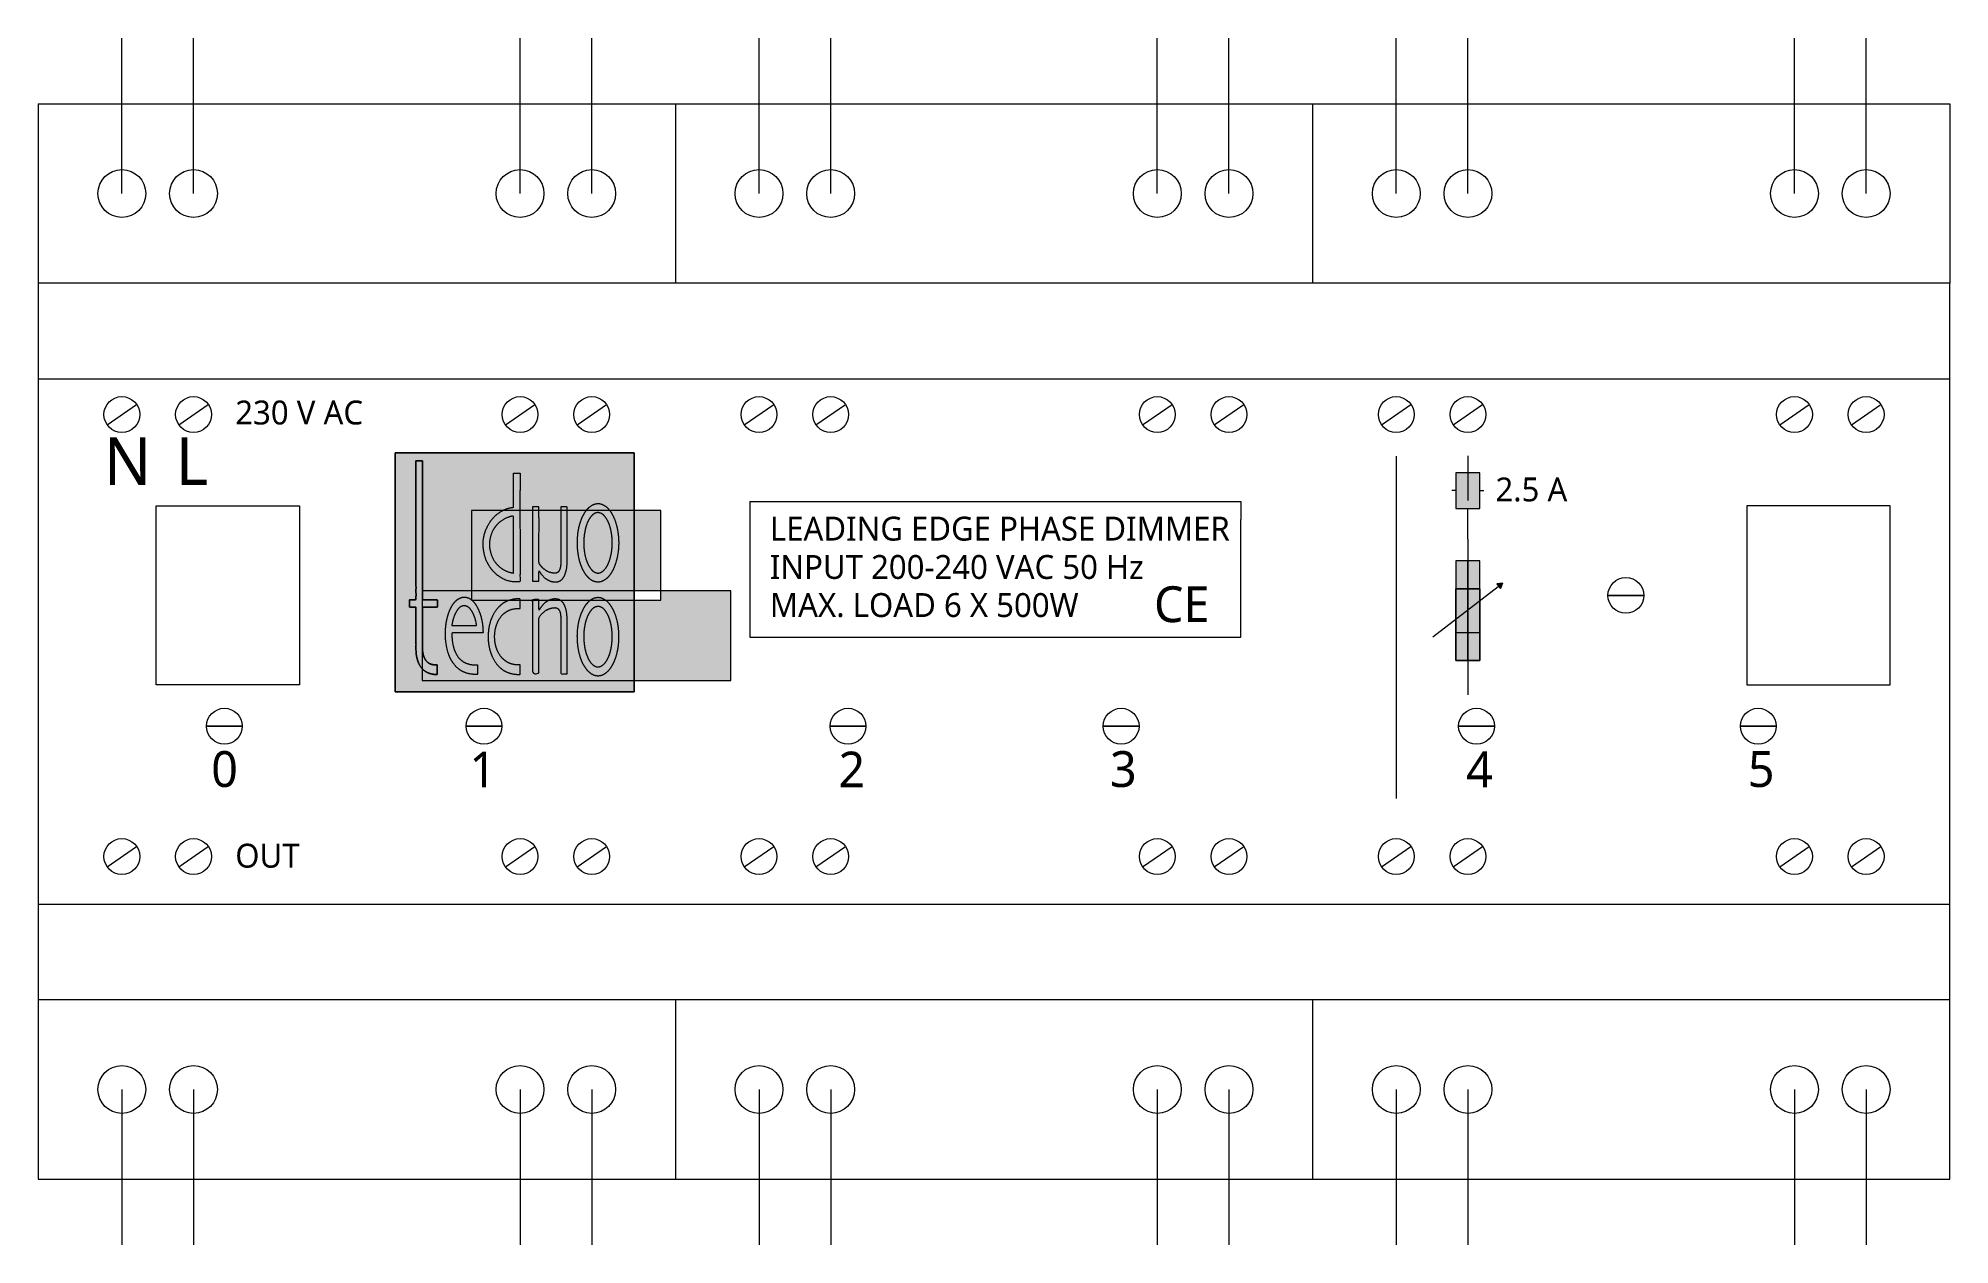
# Model space of a CAD drawing. Header units: millimetres. Extents: x 36 to 196, y -69 to 32.
import ezdxf

# ---------------------------------------------------------------- set-up
doc = ezdxf.new("R2010")
doc.units = ezdxf.units.MM
doc.header["$LTSCALE"] = 20
doc.layers.add('Ontwerplaag-1', color=7, linetype='Continuous')
doc.styles.add('@Malgun Gothic', font='malgun.ttf')

msp = doc.modelspace()

# ---------------------------------------------------------------- texts
at = {"layer": 'Ontwerplaag-1', "color": 7, "transparency": 33554687, "attachment_point": 7, "style": '@Malgun Gothic'}
for s, insert, char_height, line_spacing_factor in [('230 V AC', (52.49, -0.36), 2, 1.004011), ('N', (41.5, -5.41), 4, 0.502009), ('L', (47.5, -5.41), 4, 0.502009), ('2.5 A', (157.97, -6.81), 2, 1.004011), ('LEADING EDGE PHASE DIMMER', (97.24, -10.08), 2, 1.004011), ('INPUT 200-240 VAC 50 Hz', (97.24, -13.29), 2, 1.004011), ('CE', (129.39, -16.92), 3, 0.669344), ('MAX. LOAD 6 X 500W', (97.24, -16.49), 2, 1.004011), ('0', (50.48, -30.72), 3, 0.669344), ('1', (72.1, -30.72), 3, 0.669344), ('2', (102.98, -30.72), 3, 0.669344), ('3', (125.71, -30.72), 3, 0.669344), ('4', (155.52, -30.72), 3, 0.669344), ('5', (179.1, -30.72), 3, 0.669344), ('OUT', (52.49, -37.46), 2, 1.004011)]:
    msp.add_mtext(s, dxfattribs=dict(at, insert=insert, char_height=char_height, line_spacing_factor=line_spacing_factor))

# ---------------------------------------------------------------- hatches: boundary and pattern name
at = {"layer": 'Ontwerplaag-1', "linetype": 'Continuous', "lineweight": 5, "transparency": 33554687}
h = msp.add_hatch(color=256, dxfattribs=at)
h.set_gradient(color1=(255, 0, 0), color2=(255, 0, 0))
h.paths.add_polyline_path([(85.88, -21.76), (68.14, -21.76), (68.14, -14.26), (72.26, -14.26), (72.26, -15.03), (85.88, -15.03), (85.88, -21.76), (93.98, -21.76), (93.98, -14.26), (88.1, -14.26), (88.1, -7.53), (85.88, -7.53), (85.88, -2.7), (65.88, -2.7), (65.88, -22.7), (85.88, -22.7)])
h.paths.add_polyline_path([(85.88, -15.03), (85.88, -14.26), (72.26, -14.26), (72.26, -7.53), (85.88, -7.53), (85.88, -14.26), (88.1, -14.26), (88.1, -15.03)])
at = {"layer": 'Ontwerplaag-1', "linetype": 'Continuous', "lineweight": 0, "true_color": 0xcccccb, "transparency": 33554687}
for points in [[(68.16, -3.38), (68.16, -3.74), (68.16, -5.1), (68.16, -6.47), (68.16, -7.83), (68.16, -9.2), (68.16, -10.56), (68.16, -11.93), (68.16, -13.29), (68.16, -14.66), (68.16, -15.02), (68.2, -15.02), (68.35, -15.02), (68.49, -15.02), (68.64, -15.02), (68.79, -15.02), (68.93, -15.02), (69.08, -15.02), (69.23, -15.02), (69.37, -15.02), (69.41, -15.02), (69.41, -15.62), (69.37, -15.62), (69.23, -15.62), (69.08, -15.62), (68.93, -15.62), (68.79, -15.62), (68.64, -15.62), (68.49, -15.62), (68.35, -15.62), (68.2, -15.62), (68.16, -15.62), (68.16, -15.72), (68.16, -16.12), (68.16, -16.51), (68.16, -16.91), (68.16, -17.3), (68.16, -17.7), (68.16, -18.09), (68.16, -18.49), (68.16, -18.88), (68.16, -18.99), (68.16, -19.02), (68.16, -19.15), (68.17, -19.28), (68.19, -19.41), (68.21, -19.53), (68.25, -19.66), (68.29, -19.78), (68.34, -19.9), (68.4, -20.01), (68.42, -20.04), (68.43, -20.06), (68.48, -20.12), (68.53, -20.18), (68.59, -20.23), (68.65, -20.28), (68.71, -20.32), (68.78, -20.36), (68.85, -20.39), (68.93, -20.41), (68.95, -20.42), (68.96, -20.42), (69.01, -20.43), (69.07, -20.44), (69.12, -20.45), (69.17, -20.45), (69.22, -20.46), (69.28, -20.46), (69.33, -20.46), (69.39, -20.45), (69.4, -20.45), (69.4, -20.48), (69.4, -20.57), (69.4, -20.67), (69.4, -20.76), (69.4, -20.86), (69.4, -20.95), (69.4, -21.05), (69.4, -21.14), (69.4, -21.24), (69.4, -21.27), (69.36, -21.27), (69.22, -21.26), (69.08, -21.24), (68.94, -21.22), (68.81, -21.18), (68.68, -21.13), (68.55, -21.08), (68.43, -21.01), (68.31, -20.93), (68.28, -20.91), (68.26, -20.89), (68.16, -20.79), (68.08, -20.69), (68, -20.58), (67.93, -20.47), (67.87, -20.36), (67.82, -20.24), (67.77, -20.12), (67.73, -20), (67.72, -19.96), (67.71, -19.93), (67.69, -19.79), (67.66, -19.66), (67.65, -19.52), (67.63, -19.38), (67.62, -19.24), (67.62, -19.11), (67.61, -18.97), (67.62, -18.83), (67.62, -18.79), (67.62, -18.7), (67.62, -18.32), (67.62, -17.95), (67.62, -17.58), (67.62, -17.21), (67.62, -16.83), (67.62, -16.46), (67.62, -16.09), (67.62, -15.72), (67.62, -15.62), (67.08, -15.62), (67.08, -15.02), (67.09, -15.02), (67.16, -15.02), (67.22, -15.02), (67.28, -15.02), (67.35, -15.02), (67.41, -15.02), (67.47, -15.02), (67.54, -15.02), (67.6, -15.02), (67.62, -15.02), (67.62, -14.71), (67.62, -13.54), (67.62, -12.38), (67.62, -11.21), (67.62, -10.04), (67.62, -8.88), (67.62, -7.71), (67.62, -6.54), (67.62, -5.38), (67.62, -5.07), (67.62, -5.01), (67.62, -4.84), (67.62, -4.68), (67.62, -4.53), (67.62, -4.4), (67.62, -4.27), (67.62, -4.15), (67.62, -4.05), (67.62, -3.95), (67.62, -3.86), (67.62, -3.78), (67.62, -3.71), (67.62, -3.64), (67.61, -3.59), (67.61, -3.54), (67.61, -3.49), (67.61, -3.46), (67.61, -3.43), (67.61, -3.4), (67.61, -3.38), (67.61, -3.37), (67.61, -3.36), (67.61, -3.35), (67.61, -3.35), (67.61, -3.35), (67.61, -3.36), (67.61, -3.36), (67.61, -3.36), (67.61, -3.37), (67.62, -3.37), (67.62, -3.37), (67.62, -3.37), (67.62, -3.37), (67.63, -3.37), (67.63, -3.37), (67.63, -3.37), (67.63, -3.37), (67.63, -3.37), (67.63, -3.37), (67.62, -3.37), (67.62, -3.37), (67.62, -3.37), (67.62, -3.37), (67.63, -3.37), (67.64, -3.37), (67.66, -3.37), (67.68, -3.37), (67.71, -3.37), (67.74, -3.37), (67.77, -3.37), (67.8, -3.37), (67.83, -3.37), (67.86, -3.37), (67.89, -3.37), (67.92, -3.37), (67.94, -3.37), (67.97, -3.37), (68, -3.37), (68.02, -3.37), (68.04, -3.37), (68.06, -3.37), (68.08, -3.37), (68.1, -3.37), (68.11, -3.37), (68.12, -3.37), (68.13, -3.37), (68.14, -3.37), (68.14, -3.37), (68.15, -3.37), (68.15, -3.37), (68.15, -3.37), (68.15, -3.37), (68.15, -3.37), (68.15, -3.37), (68.15, -3.37), (68.15, -3.37), (68.15, -3.37), (68.15, -3.37), (68.15, -3.37), (68.15, -3.37)], [(75.79, -4.4), (75.79, -4.48), (75.79, -4.82), (75.79, -5.16), (75.79, -5.5), (75.79, -5.84), (75.79, -6.18), (75.79, -6.52), (75.79, -6.86), (75.79, -7.2), (75.79, -7.27), (75.75, -7.27), (75.59, -7.3), (75.43, -7.33), (75.28, -7.38), (75.13, -7.43), (74.98, -7.49), (74.84, -7.56), (74.7, -7.64), (74.56, -7.73), (74.53, -7.75), (74.49, -7.78), (74.37, -7.88), (74.26, -7.98), (74.15, -8.08), (74.05, -8.18), (73.97, -8.27), (73.89, -8.37), (73.82, -8.47), (73.76, -8.57), (73.71, -8.66), (73.66, -8.76), (73.61, -8.85), (73.57, -8.94), (73.53, -9.02), (73.49, -9.11), (73.46, -9.19), (73.43, -9.27), (73.41, -9.32), (73.39, -9.39), (73.33, -9.63), (73.29, -9.86), (73.26, -10.08), (73.24, -10.28), (73.23, -10.48), (73.24, -10.67), (73.26, -10.86), (73.3, -11.03), (73.34, -11.19), (73.39, -11.35), (73.44, -11.5), (73.5, -11.65), (73.55, -11.78), (73.61, -11.92), (73.67, -12.04), (73.74, -12.16), (73.78, -12.22), (73.81, -12.27), (73.9, -12.4), (74, -12.52), (74.09, -12.63), (74.19, -12.74), (74.29, -12.83), (74.38, -12.92), (74.48, -12.99), (74.58, -13.06), (74.68, -13.12), (74.77, -13.17), (74.87, -13.22), (74.96, -13.27), (75.06, -13.31), (75.15, -13.35), (75.23, -13.38), (75.32, -13.41), (75.37, -13.43), (75.39, -13.43), (75.51, -13.46), (75.62, -13.48), (75.73, -13.49), (75.84, -13.5), (75.96, -13.51), (76.07, -13.51), (76.19, -13.51), (76.3, -13.5), (76.33, -13.5), (76.33, -13.27), (76.33, -12.19), (76.33, -11.11), (76.33, -10.03), (76.33, -8.96), (76.33, -7.88), (76.33, -6.8), (76.33, -5.72), (76.33, -4.64), (76.33, -4.41), (76.31, -4.41), (76.25, -4.41), (76.19, -4.41), (76.12, -4.41), (76.06, -4.4), (75.99, -4.4), (75.93, -4.4), (75.86, -4.4), (75.8, -4.4)], [(77.38, -7.24), (77.91, -7.24), (77.92, -7.34), (77.92, -7.9), (77.92, -8.46), (77.92, -9.01), (77.92, -9.57), (77.92, -10.13), (77.92, -10.68), (77.92, -11.24), (77.91, -11.79), (77.91, -11.9), (77.91, -11.91), (77.92, -11.92), (77.92, -11.93), (77.92, -11.94), (77.92, -11.95), (77.93, -11.96), (77.93, -11.97), (77.94, -11.98), (77.94, -11.99), (77.95, -12), (77.96, -12.01), (77.96, -12.03), (77.97, -12.04), (77.98, -12.05), (77.99, -12.07), (78, -12.08), (78.02, -12.1), (78.02, -12.1), (78.04, -12.13), (78.07, -12.17), (78.1, -12.21), (78.14, -12.25), (78.19, -12.3), (78.23, -12.34), (78.28, -12.39), (78.33, -12.43), (78.38, -12.48), (78.44, -12.53), (78.51, -12.58), (78.58, -12.62), (78.66, -12.65), (78.75, -12.69), (78.84, -12.72), (78.94, -12.74), (79.05, -12.77), (79.08, -12.77), (79.09, -12.77), (79.1, -12.77), (79.12, -12.77), (79.14, -12.78), (79.16, -12.78), (79.18, -12.78), (79.2, -12.78), (79.22, -12.78), (79.24, -12.79), (79.26, -12.79), (79.29, -12.79), (79.31, -12.78), (79.34, -12.78), (79.36, -12.77), (79.39, -12.76), (79.42, -12.75), (79.45, -12.73), (79.46, -12.73), (79.46, -12.72), (79.5, -12.69), (79.54, -12.65), (79.57, -12.61), (79.6, -12.57), (79.63, -12.53), (79.65, -12.48), (79.66, -12.43), (79.68, -12.38), (79.68, -12.37), (79.69, -12.35), (79.69, -12.32), (79.7, -12.28), (79.71, -12.23), (79.71, -12.19), (79.72, -12.14), (79.72, -12.1), (79.73, -12.04), (79.73, -11.99), (79.73, -11.94), (79.74, -11.88), (79.74, -11.82), (79.74, -11.75), (79.74, -11.68), (79.74, -11.61), (79.74, -11.53), (79.74, -11.45), (79.74, -11.43), (79.74, -11.34), (79.74, -10.84), (79.74, -10.34), (79.74, -9.84), (79.74, -9.33), (79.74, -8.83), (79.74, -8.33), (79.74, -7.83), (79.74, -7.33), (79.74, -7.24), (79.75, -7.24), (79.82, -7.24), (79.88, -7.24), (79.94, -7.24), (80.01, -7.24), (80.07, -7.24), (80.13, -7.24), (80.2, -7.24), (80.26, -7.24), (80.27, -7.24), (80.27, -7.34), (80.27, -7.86), (80.27, -8.38), (80.27, -8.9), (80.27, -9.42), (80.27, -9.94), (80.27, -10.46), (80.27, -10.98), (80.27, -11.5), (80.27, -11.6), (80.28, -11.63), (80.28, -11.78), (80.27, -11.93), (80.26, -12.08), (80.25, -12.23), (80.22, -12.37), (80.2, -12.52), (80.16, -12.66), (80.12, -12.81), (80.11, -12.84), (80.11, -12.85), (80.09, -12.88), (80.08, -12.91), (80.07, -12.94), (80.05, -12.98), (80.04, -13.01), (80.02, -13.05), (80, -13.08), (79.98, -13.12), (79.96, -13.16), (79.93, -13.2), (79.9, -13.24), (79.86, -13.28), (79.82, -13.31), (79.77, -13.35), (79.72, -13.39), (79.67, -13.42), (79.65, -13.43), (79.63, -13.44), (79.6, -13.45), (79.57, -13.46), (79.53, -13.47), (79.49, -13.48), (79.45, -13.49), (79.41, -13.5), (79.37, -13.51), (79.32, -13.51), (79.27, -13.51), (79.22, -13.51), (79.17, -13.51), (79.11, -13.5), (79.05, -13.49), (78.99, -13.48), (78.92, -13.46), (78.86, -13.44), (78.84, -13.43), (78.81, -13.42), (78.76, -13.4), (78.71, -13.38), (78.66, -13.35), (78.61, -13.32), (78.55, -13.28), (78.5, -13.25), (78.44, -13.21), (78.38, -13.16), (78.32, -13.12), (78.27, -13.06), (78.21, -13), (78.15, -12.93), (78.1, -12.86), (78.04, -12.78), (77.99, -12.69), (77.93, -12.6), (77.92, -12.58), (77.92, -12.6), (77.92, -12.7), (77.92, -12.81), (77.91, -12.91), (77.91, -13.02), (77.91, -13.12), (77.91, -13.23), (77.91, -13.33), (77.91, -13.44), (77.91, -13.46), (77.9, -13.46), (77.84, -13.46), (77.78, -13.46), (77.71, -13.46), (77.65, -13.46), (77.58, -13.46), (77.52, -13.46), (77.45, -13.46), (77.39, -13.46), (77.38, -13.46), (77.38, -13.32), (77.38, -12.73), (77.38, -12.19), (77.38, -11.68), (77.38, -11.2), (77.38, -10.76), (77.38, -10.35), (77.38, -9.98), (77.38, -9.64), (77.38, -9.34), (77.38, -9.07), (77.38, -8.82), (77.38, -8.62), (77.38, -8.44), (77.38, -8.29), (77.38, -8.18), (77.38, -8.09), (77.38, -8.02), (77.38, -7.95), (77.38, -7.88), (77.38, -7.8), (77.38, -7.72), (77.38, -7.64), (77.38, -7.56), (77.38, -7.48), (77.38, -7.4), (77.38, -7.33), (77.38, -7.28), (77.38, -7.24), (77.38, -7.21), (77.38, -7.19), (77.38, -7.19), (77.38, -7.19), (77.38, -7.21), (77.38, -7.22), (77.38, -7.23), (77.38, -7.24), (77.38, -7.24), (77.38, -7.24), (77.38, -7.24), (77.38, -7.24), (77.38, -7.24), (77.38, -7.24), (77.38, -7.24), (77.38, -7.24), (77.38, -7.24), (77.38, -7.24), (77.38, -7.24), (77.38, -7.24), (77.38, -7.24), (77.38, -7.24), (77.38, -7.24), (77.38, -7.24), (77.38, -7.24), (77.38, -7.24), (77.38, -7.24)], [(84.47, -9.07), (84.46, -9.04), (84.43, -8.88), (84.39, -8.72), (84.34, -8.57), (84.29, -8.41), (84.23, -8.26), (84.17, -8.11), (84.1, -7.96), (84.02, -7.82), (84.01, -7.79), (83.99, -7.77), (83.97, -7.74), (83.95, -7.7), (83.92, -7.66), (83.9, -7.62), (83.87, -7.58), (83.84, -7.54), (83.8, -7.49), (83.77, -7.45), (83.73, -7.4), (83.69, -7.35), (83.64, -7.31), (83.59, -7.26), (83.53, -7.21), (83.47, -7.17), (83.4, -7.12), (83.33, -7.08), (83.3, -7.07), (83.29, -7.06), (83.22, -7.03), (83.15, -7), (83.08, -6.98), (83.01, -6.97), (82.93, -6.96), (82.86, -6.95), (82.78, -6.96), (82.7, -6.96), (82.69, -6.97), (82.67, -6.97), (82.59, -6.99), (82.5, -7.02), (82.42, -7.06), (82.34, -7.1), (82.26, -7.15), (82.19, -7.2), (82.12, -7.26), (82.06, -7.32), (82.05, -7.33), (82.03, -7.35), (81.95, -7.44), (81.88, -7.53), (81.81, -7.63), (81.74, -7.73), (81.68, -7.83), (81.62, -7.93), (81.57, -8.04), (81.52, -8.15), (81.51, -8.17), (81.49, -8.22), (81.45, -8.32), (81.41, -8.42), (81.38, -8.53), (81.35, -8.65), (81.31, -8.77), (81.28, -8.9), (81.25, -9.03), (81.21, -9.17), (81.19, -9.32), (81.16, -9.48), (81.14, -9.64), (81.13, -9.82), (81.12, -10), (81.12, -10.2), (81.12, -10.4), (81.13, -10.61), (81.14, -10.67), (81.14, -10.71), (81.16, -10.9), (81.18, -11.08), (81.21, -11.27), (81.25, -11.45), (81.29, -11.64), (81.34, -11.82), (81.39, -12), (81.46, -12.18), (81.47, -12.22), (81.48, -12.24), (81.53, -12.35), (81.58, -12.47), (81.64, -12.58), (81.7, -12.69), (81.77, -12.79), (81.84, -12.9), (81.91, -13), (82, -13.1), (82.01, -13.11), (82.02, -13.13), (82.09, -13.2), (82.16, -13.26), (82.24, -13.31), (82.31, -13.36), (82.4, -13.41), (82.48, -13.45), (82.57, -13.48), (82.66, -13.51), (82.68, -13.51), (82.7, -13.52), (82.73, -13.52), (82.76, -13.53), (82.79, -13.53), (82.83, -13.53), (82.87, -13.53), (82.91, -13.53), (82.95, -13.53), (82.99, -13.52), (83.03, -13.52), (83.08, -13.51), (83.12, -13.49), (83.17, -13.48), (83.22, -13.46), (83.27, -13.43), (83.33, -13.4), (83.38, -13.37), (83.39, -13.36), (83.41, -13.35), (83.5, -13.29), (83.58, -13.22), (83.66, -13.15), (83.73, -13.07), (83.8, -12.99), (83.87, -12.91), (83.93, -12.82), (83.98, -12.73), (83.99, -12.71), (84.01, -12.69), (84.08, -12.55), (84.15, -12.41), (84.21, -12.27), (84.27, -12.12), (84.32, -11.97), (84.37, -11.83), (84.41, -11.68), (84.45, -11.52), (84.45, -11.49), (84.46, -11.44), (84.51, -11.15), (84.55, -10.86), (84.57, -10.57), (84.58, -10.29), (84.57, -10), (84.56, -9.71), (84.53, -9.42), (84.48, -9.13)], [(71.49, -20.13), (71.47, -20.12), (71.43, -20.09), (71.39, -20.05), (71.36, -20.02), (71.32, -19.98), (71.28, -19.94), (71.24, -19.89), (71.19, -19.85), (71.15, -19.8), (71.11, -19.75), (71.07, -19.69), (71.03, -19.62), (70.99, -19.55), (70.95, -19.48), (70.91, -19.4), (70.88, -19.32), (70.84, -19.23), (70.83, -19.2), (70.82, -19.17), (70.77, -19.01), (70.73, -18.84), (70.7, -18.67), (70.67, -18.5), (70.65, -18.33), (70.63, -18.16), (70.62, -17.99), (70.62, -17.81), (70.62, -17.78), (70.68, -17.78), (70.99, -17.78), (71.3, -17.78), (71.62, -17.78), (71.93, -17.78), (72.24, -17.78), (72.55, -17.78), (72.86, -17.78), (73.17, -17.78), (73.23, -17.78), (73.23, -17.75), (73.23, -17.56), (73.22, -17.37), (73.2, -17.19), (73.17, -17), (73.14, -16.82), (73.11, -16.63), (73.06, -16.45), (73.01, -16.27), (73, -16.23), (72.99, -16.21), (72.98, -16.16), (72.96, -16.11), (72.94, -16.05), (72.91, -16), (72.89, -15.94), (72.87, -15.88), (72.84, -15.81), (72.81, -15.75), (72.78, -15.68), (72.75, -15.61), (72.7, -15.54), (72.65, -15.46), (72.6, -15.39), (72.54, -15.31), (72.48, -15.23), (72.41, -15.15), (72.39, -15.13), (72.37, -15.12), (72.35, -15.09), (72.33, -15.07), (72.3, -15.05), (72.27, -15.02), (72.24, -15), (72.21, -14.97), (72.17, -14.95), (72.14, -14.92), (72.1, -14.9), (72.05, -14.87), (72.01, -14.85), (71.96, -14.83), (71.9, -14.82), (71.84, -14.81), (71.78, -14.8), (71.71, -14.79), (71.7, -14.79), (71.68, -14.79), (71.65, -14.79), (71.62, -14.79), (71.59, -14.79), (71.56, -14.79), (71.52, -14.8), (71.48, -14.81), (71.45, -14.82), (71.41, -14.82), (71.37, -14.84), (71.33, -14.85), (71.29, -14.87), (71.24, -14.89), (71.2, -14.92), (71.15, -14.94), (71.11, -14.98), (71.06, -15.01), (71.05, -15.02), (71.03, -15.03), (70.96, -15.1), (70.89, -15.17), (70.83, -15.24), (70.77, -15.32), (70.71, -15.4), (70.66, -15.48), (70.61, -15.56), (70.56, -15.65), (70.55, -15.66), (70.54, -15.69), (70.47, -15.83), (70.42, -15.97), (70.36, -16.11), (70.31, -16.26), (70.27, -16.41), (70.23, -16.55), (70.19, -16.7), (70.17, -16.85), (70.16, -16.88), (70.16, -16.91), (70.13, -17.09), (70.11, -17.26), (70.1, -17.43), (70.09, -17.6), (70.08, -17.78), (70.08, -17.95), (70.09, -18.12), (70.1, -18.3), (70.1, -18.33), (70.1, -18.38), (70.11, -18.45), (70.12, -18.54), (70.13, -18.62), (70.15, -18.71), (70.16, -18.81), (70.18, -18.91), (70.2, -19.01), (70.22, -19.12), (70.24, -19.23), (70.27, -19.35), (70.31, -19.47), (70.36, -19.59), (70.42, -19.72), (70.48, -19.86), (70.55, -20), (70.63, -20.14), (70.65, -20.18), (70.67, -20.2), (70.75, -20.32), (70.84, -20.44), (70.94, -20.55), (71.04, -20.65), (71.15, -20.75), (71.26, -20.84), (71.38, -20.93), (71.51, -21.01), (71.54, -21.02), (71.56, -21.03), (71.7, -21.09), (71.84, -21.14), (71.99, -21.18), (72.13, -21.21), (72.28, -21.23), (72.43, -21.25), (72.58, -21.26), (72.73, -21.25), (72.76, -21.25), (72.76, -21.23), (72.76, -21.14), (72.76, -21.04), (72.76, -20.95), (72.76, -20.85), (72.76, -20.76), (72.76, -20.66), (72.76, -20.57), (72.76, -20.47), (72.76, -20.45), (72.73, -20.46), (72.67, -20.46), (72.62, -20.46), (72.56, -20.46), (72.49, -20.45), (72.43, -20.45), (72.36, -20.45), (72.28, -20.44), (72.21, -20.43), (72.13, -20.42), (72.05, -20.4), (71.97, -20.38), (71.88, -20.35), (71.79, -20.31), (71.7, -20.26), (71.61, -20.21), (71.52, -20.15)], [(74.87, -15.33), (74.9, -15.31), (74.96, -15.28), (75.01, -15.25), (75.07, -15.21), (75.14, -15.18), (75.21, -15.15), (75.28, -15.11), (75.36, -15.08), (75.44, -15.05), (75.52, -15.02), (75.61, -14.99), (75.71, -14.97), (75.82, -14.96), (75.93, -14.95), (76.04, -14.94), (76.17, -14.94), (76.3, -14.94), (76.33, -14.94), (76.33, -14.96), (76.33, -15.06), (76.33, -15.15), (76.33, -15.25), (76.33, -15.34), (76.33, -15.44), (76.33, -15.53), (76.33, -15.63), (76.33, -15.72), (76.33, -15.74), (76.31, -15.74), (76.18, -15.73), (76.06, -15.74), (75.94, -15.75), (75.82, -15.77), (75.7, -15.79), (75.59, -15.83), (75.47, -15.87), (75.36, -15.91), (75.34, -15.92), (75.31, -15.94), (75.26, -15.96), (75.22, -15.99), (75.17, -16.03), (75.12, -16.06), (75.06, -16.1), (75.01, -16.14), (74.96, -16.19), (74.9, -16.23), (74.85, -16.29), (74.79, -16.34), (74.74, -16.41), (74.68, -16.48), (74.63, -16.56), (74.58, -16.64), (74.53, -16.73), (74.48, -16.82), (74.47, -16.85), (74.45, -16.89), (74.42, -16.97), (74.39, -17.05), (74.36, -17.13), (74.33, -17.23), (74.31, -17.32), (74.28, -17.42), (74.25, -17.53), (74.23, -17.64), (74.21, -17.75), (74.2, -17.88), (74.19, -18.01), (74.19, -18.14), (74.2, -18.29), (74.22, -18.44), (74.24, -18.6), (74.27, -18.76), (74.28, -18.81), (74.29, -18.84), (74.3, -18.89), (74.32, -18.94), (74.34, -19), (74.36, -19.06), (74.38, -19.13), (74.4, -19.19), (74.43, -19.26), (74.46, -19.33), (74.49, -19.4), (74.53, -19.48), (74.57, -19.55), (74.62, -19.63), (74.68, -19.71), (74.74, -19.79), (74.82, -19.87), (74.89, -19.95), (74.92, -19.97), (74.93, -19.99), (75.02, -20.06), (75.11, -20.13), (75.21, -20.2), (75.31, -20.25), (75.42, -20.3), (75.52, -20.35), (75.64, -20.38), (75.75, -20.42), (75.77, -20.42), (75.79, -20.42), (75.85, -20.43), (75.92, -20.44), (75.98, -20.45), (76.05, -20.45), (76.12, -20.46), (76.18, -20.46), (76.25, -20.46), (76.32, -20.45), (76.33, -20.45), (76.33, -21.25), (76.3, -21.25), (76.25, -21.25), (76.19, -21.25), (76.13, -21.25), (76.06, -21.25), (76, -21.25), (75.93, -21.24), (75.86, -21.24), (75.78, -21.23), (75.7, -21.22), (75.62, -21.2), (75.54, -21.18), (75.45, -21.15), (75.36, -21.12), (75.27, -21.08), (75.17, -21.03), (75.07, -20.98), (75.05, -20.97), (75.01, -20.95), (74.87, -20.86), (74.75, -20.76), (74.64, -20.67), (74.53, -20.58), (74.44, -20.48), (74.36, -20.39), (74.29, -20.3), (74.23, -20.2), (74.18, -20.11), (74.13, -20.02), (74.08, -19.93), (74.04, -19.84), (74, -19.76), (73.97, -19.69), (73.94, -19.61), (73.91, -19.54), (73.89, -19.5), (73.87, -19.44), (73.84, -19.34), (73.81, -19.24), (73.79, -19.12), (73.76, -19.01), (73.74, -18.88), (73.71, -18.75), (73.69, -18.61), (73.67, -18.47), (73.65, -18.32), (73.65, -18.16), (73.65, -18), (73.66, -17.82), (73.68, -17.64), (73.71, -17.44), (73.74, -17.24), (73.79, -17.03), (73.8, -16.98), (73.82, -16.93), (73.85, -16.84), (73.88, -16.74), (73.91, -16.65), (73.95, -16.56), (73.98, -16.47), (74.02, -16.39), (74.06, -16.3), (74.1, -16.22), (74.15, -16.14), (74.19, -16.07), (74.23, -16), (74.27, -15.94), (74.31, -15.88), (74.35, -15.83), (74.39, -15.78), (74.43, -15.73), (74.47, -15.69), (74.51, -15.66), (74.54, -15.62), (74.57, -15.59), (74.59, -15.57), (74.62, -15.54), (74.64, -15.52), (74.66, -15.51), (74.67, -15.49), (74.69, -15.48), (74.71, -15.46), (74.73, -15.45), (74.75, -15.43), (74.77, -15.41), (74.79, -15.4), (74.81, -15.38), (74.83, -15.37), (74.85, -15.35), (74.86, -15.34), (74.87, -15.33), (74.88, -15.33), (74.89, -15.33), (74.89, -15.32), (74.89, -15.33), (74.88, -15.33), (74.88, -15.33), (74.88, -15.33), (74.88, -15.33), (74.87, -15.33), (74.87, -15.33), (74.87, -15.33), (74.88, -15.33), (74.88, -15.33), (74.88, -15.33), (74.88, -15.33), (74.88, -15.33), (74.88, -15.33), (74.88, -15.33), (74.88, -15.33)], [(78.64, -15.11), (78.66, -15.1), (78.69, -15.08), (78.73, -15.07), (78.76, -15.05), (78.8, -15.03), (78.84, -15.02), (78.88, -15), (78.93, -14.99), (78.98, -14.97), (79.03, -14.96), (79.08, -14.95), (79.14, -14.94), (79.2, -14.94), (79.26, -14.94), (79.33, -14.94), (79.4, -14.95), (79.47, -14.96), (79.49, -14.96), (79.51, -14.97), (79.54, -14.98), (79.57, -14.99), (79.6, -15), (79.63, -15.02), (79.67, -15.04), (79.7, -15.06), (79.74, -15.08), (79.78, -15.11), (79.81, -15.13), (79.85, -15.17), (79.88, -15.2), (79.91, -15.24), (79.95, -15.29), (79.98, -15.34), (80.01, -15.39), (80.04, -15.45), (80.05, -15.46), (80.06, -15.49), (80.08, -15.53), (80.1, -15.58), (80.11, -15.63), (80.13, -15.69), (80.15, -15.75), (80.17, -15.81), (80.19, -15.87), (80.2, -15.94), (80.22, -16.01), (80.23, -16.08), (80.24, -16.16), (80.25, -16.25), (80.26, -16.34), (80.27, -16.43), (80.27, -16.53), (80.27, -16.63), (80.27, -16.66), (80.27, -16.76), (80.27, -17.31), (80.27, -17.85), (80.27, -18.39), (80.27, -18.94), (80.27, -19.48), (80.27, -20.02), (80.27, -20.57), (80.27, -21.11), (80.27, -21.21), (80.26, -21.21), (80.2, -21.21), (80.13, -21.21), (80.07, -21.21), (80.01, -21.21), (79.94, -21.22), (79.88, -21.22), (79.82, -21.22), (79.75, -21.22), (79.74, -21.22), (79.74, -21.11), (79.74, -20.55), (79.74, -19.99), (79.74, -19.43), (79.74, -18.86), (79.74, -18.3), (79.74, -17.74), (79.74, -17.18), (79.74, -16.62), (79.74, -16.51), (79.74, -16.5), (79.73, -16.42), (79.73, -16.35), (79.72, -16.27), (79.71, -16.2), (79.69, -16.13), (79.67, -16.06), (79.65, -15.99), (79.62, -15.92), (79.61, -15.9), (79.61, -15.9), (79.6, -15.88), (79.59, -15.87), (79.58, -15.85), (79.57, -15.84), (79.56, -15.82), (79.55, -15.8), (79.54, -15.79), (79.52, -15.77), (79.5, -15.75), (79.49, -15.74), (79.46, -15.72), (79.44, -15.71), (79.41, -15.7), (79.39, -15.69), (79.36, -15.68), (79.32, -15.68), (79.31, -15.67), (79.3, -15.67), (79.23, -15.67), (79.16, -15.68), (79.08, -15.68), (79.01, -15.69), (78.94, -15.71), (78.88, -15.72), (78.81, -15.75), (78.74, -15.77), (78.73, -15.78), (78.71, -15.78), (78.6, -15.84), (78.5, -15.9), (78.4, -15.97), (78.31, -16.04), (78.23, -16.11), (78.14, -16.2), (78.07, -16.28), (78, -16.38), (77.98, -16.4), (77.98, -16.4), (77.97, -16.42), (77.96, -16.43), (77.95, -16.45), (77.94, -16.47), (77.93, -16.49), (77.92, -16.51), (77.92, -16.53), (77.91, -16.55), (77.91, -16.55), (77.91, -21.21), (77.38, -21.21), (77.38, -15), (77.39, -15), (77.45, -15), (77.52, -15), (77.58, -15), (77.65, -15), (77.71, -15), (77.78, -15), (77.84, -15), (77.9, -15), (77.91, -15), (77.91, -15.02), (77.91, -15.12), (77.91, -15.23), (77.91, -15.33), (77.91, -15.44), (77.91, -15.54), (77.92, -15.65), (77.92, -15.75), (77.92, -15.86), (77.92, -15.88), (77.93, -15.85), (77.96, -15.81), (77.99, -15.76), (78.01, -15.72), (78.05, -15.67), (78.08, -15.63), (78.11, -15.58), (78.14, -15.54), (78.18, -15.49), (78.21, -15.45), (78.25, -15.41), (78.28, -15.38), (78.31, -15.34), (78.35, -15.31), (78.38, -15.29), (78.41, -15.26), (78.44, -15.24), (78.47, -15.22), (78.49, -15.2), (78.52, -15.18), (78.54, -15.17), (78.56, -15.16), (78.58, -15.15), (78.59, -15.14), (78.61, -15.13), (78.62, -15.12), (78.63, -15.11), (78.64, -15.11), (78.64, -15.11), (78.65, -15.1), (78.65, -15.1), (78.65, -15.1), (78.65, -15.1), (78.65, -15.1), (78.65, -15.1), (78.65, -15.1), (78.64, -15.11), (78.64, -15.11), (78.64, -15.11), (78.64, -15.11), (78.64, -15.11), (78.64, -15.11), (78.64, -15.11), (78.64, -15.11), (78.64, -15.11), (78.64, -15.11), (78.64, -15.11), (78.64, -15.11)], [(84.53, -17.27), (84.52, -17.23), (84.49, -17.04), (84.45, -16.84), (84.41, -16.65), (84.35, -16.46), (84.29, -16.28), (84.22, -16.09), (84.14, -15.91), (84.05, -15.73), (84.03, -15.7), (84.02, -15.68), (84, -15.64), (83.98, -15.61), (83.96, -15.57), (83.93, -15.53), (83.9, -15.49), (83.87, -15.44), (83.84, -15.4), (83.81, -15.35), (83.78, -15.31), (83.74, -15.26), (83.69, -15.21), (83.64, -15.16), (83.59, -15.12), (83.53, -15.07), (83.46, -15.02), (83.39, -14.97), (83.37, -14.96), (83.36, -14.95), (83.33, -14.94), (83.3, -14.92), (83.27, -14.91), (83.24, -14.89), (83.2, -14.88), (83.17, -14.86), (83.13, -14.85), (83.09, -14.83), (83.04, -14.82), (83, -14.81), (82.95, -14.81), (82.9, -14.8), (82.84, -14.8), (82.79, -14.81), (82.73, -14.82), (82.66, -14.83), (82.65, -14.83), (82.63, -14.83), (82.59, -14.85), (82.56, -14.86), (82.52, -14.87), (82.48, -14.89), (82.44, -14.91), (82.4, -14.92), (82.36, -14.95), (82.32, -14.97), (82.27, -15), (82.23, -15.03), (82.18, -15.06), (82.14, -15.1), (82.09, -15.14), (82.04, -15.19), (82, -15.24), (81.95, -15.29), (81.94, -15.31), (81.92, -15.33), (81.84, -15.43), (81.77, -15.54), (81.7, -15.65), (81.63, -15.76), (81.58, -15.88), (81.52, -16), (81.47, -16.12), (81.42, -16.24), (81.42, -16.26), (81.4, -16.31), (81.37, -16.4), (81.34, -16.5), (81.32, -16.6), (81.29, -16.71), (81.26, -16.82), (81.24, -16.93), (81.21, -17.06), (81.19, -17.18), (81.17, -17.32), (81.15, -17.46), (81.14, -17.61), (81.13, -17.77), (81.12, -17.93), (81.12, -18.11), (81.13, -18.29), (81.13, -18.49), (81.14, -18.54), (81.14, -18.58), (81.16, -18.78), (81.19, -18.98), (81.22, -19.19), (81.26, -19.38), (81.31, -19.58), (81.37, -19.78), (81.44, -19.97), (81.51, -20.16), (81.52, -20.2), (81.53, -20.22), (81.59, -20.34), (81.65, -20.46), (81.71, -20.57), (81.78, -20.68), (81.86, -20.78), (81.94, -20.88), (82.03, -20.98), (82.12, -21.08), (82.14, -21.09), (82.15, -21.1), (82.18, -21.12), (82.2, -21.14), (82.23, -21.17), (82.26, -21.19), (82.3, -21.21), (82.33, -21.23), (82.37, -21.26), (82.41, -21.28), (82.45, -21.3), (82.49, -21.32), (82.54, -21.34), (82.59, -21.35), (82.65, -21.36), (82.71, -21.37), (82.77, -21.38), (82.84, -21.39), (82.86, -21.39), (82.88, -21.39), (82.91, -21.38), (82.94, -21.38), (82.98, -21.38), (83.01, -21.37), (83.05, -21.36), (83.09, -21.35), (83.13, -21.34), (83.18, -21.33), (83.22, -21.31), (83.27, -21.29), (83.31, -21.27), (83.36, -21.24), (83.41, -21.21), (83.46, -21.18), (83.51, -21.14), (83.56, -21.1), (83.57, -21.09), (83.59, -21.07), (83.66, -21), (83.73, -20.93), (83.8, -20.85), (83.86, -20.77), (83.92, -20.68), (83.98, -20.59), (84.03, -20.51), (84.08, -20.41), (84.09, -20.4), (84.1, -20.37), (84.17, -20.23), (84.23, -20.09), (84.28, -19.94), (84.33, -19.8), (84.38, -19.65), (84.42, -19.51), (84.45, -19.36), (84.48, -19.21), (84.49, -19.18), (84.49, -19.13), (84.53, -18.91), (84.55, -18.68), (84.57, -18.45), (84.58, -18.23), (84.58, -18), (84.57, -17.77), (84.56, -17.54), (84.53, -17.31)]]:
    msp.add_hatch(color=254, dxfattribs=at).paths.add_polyline_path(points)
at = {"layer": 'Ontwerplaag-1', "linetype": 'Continuous', "lineweight": 5, "transparency": 33554687}
h = msp.add_hatch(color=256, dxfattribs=at)
h.set_gradient(color1=(255, 255, 255))
h.paths.add_polyline_path([(156.67, -4.37), (155.67, -4.37), (154.67, -4.37), (154.67, -7.37), (156.67, -7.37)])
h = msp.add_hatch(color=256, dxfattribs=at)
h.set_gradient(color1=(255, 255, 255))
h.paths.add_polyline_path([(155.67, -11.76), (154.67, -11.76), (154.67, -17.76), (155.67, -17.76)])
h = msp.add_hatch(color=256, dxfattribs=at)
h.set_gradient(color1=(255, 255, 255))
h.paths.add_polyline_path([(156.67, -11.76), (155.67, -11.76), (155.67, -17.76), (156.67, -17.76)])
h = msp.add_hatch(color=256, dxfattribs=at)
h.set_gradient(color1=(255, 255, 255))
h.paths.add_polyline_path([(155.67, -14.1), (154.67, -14.1), (154.67, -20.1), (155.67, -20.1)])
h = msp.add_hatch(color=256, dxfattribs=at)
h.set_gradient(color1=(255, 255, 255))
h.paths.add_polyline_path([(156.67, -14.1), (155.67, -14.1), (155.67, -20.1), (156.67, -20.1)])
h = msp.add_hatch(color=256, dxfattribs=at)
h.set_gradient(color1=(255, 255, 255))
h.paths.add_polyline_path([(158.55, -13.62), (158.09, -13.67), (158.24, -13.86)])
h = msp.add_hatch(color=256, dxfattribs=at)
h.set_gradient(color1=(255, 255, 255))
h.paths.add_polyline_path([(158.55, -13.62), (158.24, -13.86), (158.39, -14.06)])
h = msp.add_hatch(color=256, dxfattribs=at)
h.set_gradient(color1=(0, 0, 255), color2=(5, 5, 255))
h.paths.add_polyline_path([(170.39, -14.64), (167.39, -14.64)])
h = msp.add_hatch(color=256, dxfattribs=at)
h.set_gradient(color1=(255, 0, 0), color2=(255, 0, 0))
h.paths.add_polyline_path([(50.08, -25.59), (53.08, -25.59)])
h = msp.add_hatch(color=256, dxfattribs=at)
h.set_gradient(color1=(255, 0, 0), color2=(255, 0, 0))
h.paths.add_polyline_path([(74.81, -25.59), (71.81, -25.59)])
h = msp.add_hatch(color=256, dxfattribs=at)
h.set_gradient(color1=(255, 0, 0), color2=(255, 0, 0))
h.paths.add_polyline_path([(105.28, -25.59), (102.28, -25.59)])
h = msp.add_hatch(color=256, dxfattribs=at)
h.set_gradient(color1=(255, 0, 0), color2=(255, 0, 0))
h.paths.add_polyline_path([(128.14, -25.59), (125.14, -25.59)])
h = msp.add_hatch(color=256, dxfattribs=at)
h.set_gradient(color1=(255, 0, 0), color2=(255, 0, 0))
h.paths.add_polyline_path([(157.89, -25.59), (154.89, -25.59)])
h = msp.add_hatch(color=256, dxfattribs=at)
h.set_gradient(color1=(255, 0, 0), color2=(255, 0, 0))
h.paths.add_polyline_path([(178.47, -25.59), (181.47, -25.59)])

# ---------------------------------------------------------------- linework, layer by layer
at = {"layer": 'Ontwerplaag-1', "color": 7, "linetype": 'Continuous', "lineweight": 5, "transparency": 33554687}
for p, q in [((43, 19), (43, 32)), ((49, 19), (49, 32)), ((76.33, 19), (76.33, 32)), ((82.33, 19), (82.33, 32)), ((96.33, 19), (96.33, 32)), ((102.33, 19), (102.33, 32)), ((129.67, 19), (129.67, 32)), ((135.67, 19), (135.67, 32)), ((149.67, 19), (149.67, 32)), ((155.67, 19), (155.67, 32)), ((183, 19), (183, 32)), ((189, 19), (189, 32)), ((36, 26.5), (196, 26.5)), ((36, 26.5), (36, -63.5)), ((36, 26.5), (196, 26.5)), ((36, 26.5), (36, -63.5)), ((89.33, 26.5), (89.33, 11.5)), ((142.67, 26.5), (142.67, 11.5)), ((196, 26.5), (196, 11.5)), ((196, 26.5), (196, 11.5)), ((196, 11.5), (36, 11.5)), ((36, 11.5), (36, 3.5)), ((196, 11.5), (36, 11.5)), ((36, 11.5), (36, 3.5)), ((196, -63.5), (196, 11.5)), ((196, -63.5), (196, 11.5)), ((36, 3.5), (196, 3.5)), ((36, 3.5), (196, 3.5)), ((41.77, -0.35), (44.23, 1.35)), ((47.77, -0.35), (50.23, 1.35)), ((75.1, -0.35), (77.57, 1.35)), ((81.1, -0.35), (83.57, 1.35)), ((95.1, -0.35), (97.57, 1.35)), ((101.1, -0.35), (103.57, 1.35)), ((128.43, -0.35), (130.9, 1.35)), ((134.43, -0.35), (136.9, 1.35)), ((148.43, -0.35), (150.9, 1.35)), ((154.43, -0.35), (156.9, 1.35)), ((181.77, -0.35), (184.23, 1.35)), ((187.77, -0.35), (190.23, 1.35)), ((65.88, -22.7), (65.88, -2.7)), ((65.88, -2.7), (85.88, -2.7)), ((85.88, -2.7), (85.88, -22.7)), ((149.67, -2.99), (149.67, -31.64)), ((155.67, -2.97), (155.67, -6.71)), ((155.67, -4.37), (154.67, -4.37)), ((154.67, -4.37), (154.67, -7.37)), ((156.67, -4.37), (155.67, -4.37)), ((156.67, -7.37), (156.67, -4.37)), ((154.67, -5.87), (154.33, -5.87)), ((156.67, -5.87), (157, -5.87)), ((45.88, -14.64), (45.88, -7.14)), ((45.88, -7.14), (57.88, -7.14)), ((57.88, -7.14), (57.88, -22.14)), ((95.57, -6.78), (95.57, -18.14)), ((95.57, -6.78), (136.67, -6.78)), ((136.67, -6.78), (136.67, -8.29)), ((154.67, -7.37), (156.67, -7.37)), ((155.67, -9.71), (155.67, -7.37)), ((191, -7.14), (179, -7.14)), ((179, -7.14), (179, -22.14)), ((191, -14.64), (191, -7.14)), ((136.67, -18.14), (136.67, -8.29)), ((155.67, -9.92), (155.67, -9.71)), ((155.67, -9.92), (155.67, -22.96)), ((152.73, -18.12), (158.55, -13.62)), ((154.67, -14.1), (156.67, -14.1)), ((154.67, -20.1), (154.67, -14.1)), ((156.67, -14.1), (156.67, -20.1)), ((158.55, -13.62), (158.09, -13.67)), ((158.09, -13.67), (158.39, -14.06)), ((158.55, -13.62), (158.39, -14.06)), ((45.88, -22.14), (45.88, -14.64)), ((191, -22.14), (191, -14.64)), ((95.57, -18.14), (136.67, -18.14)), ((156.67, -20.1), (154.67, -20.1)), ((57.88, -22.14), (45.88, -22.14)), ((179, -22.14), (191, -22.14)), ((85.88, -22.7), (65.88, -22.7)), ((41.77, -37.35), (44.23, -35.65)), ((47.77, -37.35), (50.23, -35.65)), ((75.1, -37.35), (77.57, -35.65)), ((81.1, -37.35), (83.57, -35.65)), ((95.1, -37.35), (97.57, -35.65)), ((101.1, -37.35), (103.57, -35.65)), ((128.43, -37.35), (130.9, -35.65)), ((134.43, -37.35), (136.9, -35.65)), ((148.43, -37.35), (150.9, -35.65)), ((154.43, -37.35), (156.9, -35.65)), ((181.77, -37.35), (184.23, -35.65)), ((187.77, -37.35), (190.23, -35.65)), ((36, -40.5), (196, -40.5)), ((36, -40.5), (196, -40.5)), ((196, -48.5), (36, -48.5)), ((196, -48.5), (36, -48.5)), ((89.33, -48.5), (89.33, -63.5)), ((142.67, -48.5), (142.67, -63.5)), ((43, -56), (43, -69)), ((49, -56), (49, -69)), ((76.33, -56), (76.33, -69)), ((82.33, -56), (82.33, -69)), ((96.33, -56), (96.33, -69)), ((102.33, -56), (102.33, -69)), ((129.67, -56), (129.67, -69)), ((135.67, -56), (135.67, -69)), ((149.67, -56), (149.67, -69)), ((155.67, -56), (155.67, -69)), ((183, -56), (183, -69)), ((189, -56), (189, -69)), ((36, -63.5), (196, -63.5)), ((36, -63.5), (196, -63.5))]:
    msp.add_line(p, q, dxfattribs=at)
at = {"layer": 'Ontwerplaag-1', "color": 7, "linetype": 'Continuous', "lineweight": 5, "transparency": 33554687, "flags": 128}
for points in [[(65.88, -2.7), (65.88, -22.7), (65.88, -22.7), (85.88, -22.7), (85.88, -22.7), (85.88, -2.7), (85.88, -2.7), (65.88, -2.7)], [(65.88, -2.7), (65.88, -22.7), (85.88, -22.7), (85.88, -2.7)], [(65.88, -22.7), (65.88, -2.7), (85.88, -2.7), (85.88, -22.7)], [(156.67, -4.37), (155.67, -4.37), (155.67, -4.37), (154.67, -4.37), (154.67, -4.37), (154.67, -7.37), (154.67, -7.37), (156.67, -7.37), (156.67, -7.37), (156.67, -4.37)], [(72.26, -15.03), (88.1, -15.03), (88.1, -15.03), (88.1, -7.53), (88.1, -7.53), (72.26, -7.53), (72.26, -7.53), (72.26, -15.03)], [(155.67, -11.76), (154.67, -11.76), (154.67, -11.76), (154.67, -17.76), (154.67, -17.76), (155.67, -17.76), (155.67, -17.76), (155.67, -11.76)], [(156.67, -11.76), (155.67, -11.76), (155.67, -11.76), (155.67, -17.76), (155.67, -17.76), (156.67, -17.76), (156.67, -17.76), (156.67, -11.76)], [(68.14, -21.76), (93.98, -21.76), (93.98, -21.76), (93.98, -14.26), (93.98, -14.26), (68.14, -14.26), (68.14, -14.26), (68.14, -21.76)], [(155.67, -14.1), (154.67, -14.1), (154.67, -14.1), (154.67, -20.1), (154.67, -20.1), (155.67, -20.1), (155.67, -20.1), (155.67, -14.1)], [(156.67, -14.1), (155.67, -14.1), (155.67, -14.1), (155.67, -20.1), (155.67, -20.1), (156.67, -20.1), (156.67, -20.1), (156.67, -14.1)], [(158.55, -13.62), (158.09, -13.67), (158.09, -13.67), (158.24, -13.86), (158.24, -13.86), (158.55, -13.62)], [(158.55, -13.62), (158.24, -13.86), (158.24, -13.86), (158.39, -14.06), (158.39, -14.06), (158.55, -13.62)], [(170.39, -14.64), (167.39, -14.64), (167.39, -14.64), (170.39, -14.64)], [(50.08, -25.59), (53.08, -25.59), (53.08, -25.59), (50.08, -25.59)], [(74.81, -25.59), (71.81, -25.59), (71.81, -25.59), (74.81, -25.59)], [(105.28, -25.59), (102.28, -25.59), (102.28, -25.59), (105.28, -25.59)], [(128.14, -25.59), (125.14, -25.59), (125.14, -25.59), (128.14, -25.59)], [(157.89, -25.59), (154.89, -25.59), (154.89, -25.59), (157.89, -25.59)], [(178.47, -25.59), (181.47, -25.59), (181.47, -25.59), (178.47, -25.59)]]:
    msp.add_lwpolyline(points, close=True, dxfattribs=at)
at = {"layer": 'Ontwerplaag-1', "color": 7, "linetype": 'Continuous', "lineweight": 5, "transparency": 33554687}
for centre, radius in [((43, 19), 2), ((49, 19), 2), ((76.33, 19), 2), ((82.33, 19), 2), ((96.33, 19), 2), ((102.33, 19), 2), ((129.67, 19), 2), ((135.67, 19), 2), ((149.67, 19), 2), ((155.67, 19), 2), ((183, 19), 2), ((189, 19), 2), ((43, 0.5), 1.5), ((49, 0.5), 1.5), ((76.33, 0.5), 1.5), ((82.33, 0.5), 1.5), ((96.33, 0.5), 1.5), ((102.33, 0.5), 1.5), ((129.67, 0.5), 1.5), ((135.67, 0.5), 1.5), ((149.67, 0.5), 1.5), ((155.67, 0.5), 1.5), ((183, 0.5), 1.5), ((189, 0.5), 1.5), ((168.89, -14.64), 1.5), ((51.58, -25.59), 1.5), ((73.31, -25.59), 1.5), ((103.78, -25.59), 1.5), ((126.64, -25.59), 1.5), ((156.39, -25.59), 1.5), ((179.97, -25.59), 1.5), ((43, -36.5), 1.5), ((49, -36.5), 1.5), ((76.33, -36.5), 1.5), ((82.33, -36.5), 1.5), ((96.33, -36.5), 1.5), ((102.33, -36.5), 1.5), ((129.67, -36.5), 1.5), ((135.67, -36.5), 1.5), ((149.67, -36.5), 1.5), ((155.67, -36.5), 1.5), ((183, -36.5), 1.5), ((189, -36.5), 1.5), ((43, -56), 2), ((49, -56), 2), ((76.33, -56), 2), ((82.33, -56), 2), ((96.33, -56), 2), ((102.33, -56), 2), ((129.67, -56), 2), ((135.67, -56), 2), ((149.67, -56), 2), ((155.67, -56), 2), ((183, -56), 2), ((189, -56), 2)]:
    msp.add_circle(centre, radius, dxfattribs=at)
for points, knots in [([(68.16, -3.38), (68.16, -6.29), (68.16, -12.11), (68.16, -15.02), (68.47, -15.02), (69.1, -15.02), (69.41, -15.02), (69.41, -15.32), (69.41, -15.62), (69.1, -15.62), (68.47, -15.62), (68.16, -15.62), (68.16, -16.46), (68.16, -18.14), (68.16, -18.99), (68.16, -19.26), (68.26, -19.81), (68.42, -20.04), (68.51, -20.18), (68.78, -20.38), (68.95, -20.42), (69.06, -20.45), (69.29, -20.46), (69.4, -20.45), (69.4, -20.66), (69.4, -21.06), (69.4, -21.27), (69.1, -21.27), (68.51, -21.1), (68.28, -20.91), (68.06, -20.73), (67.79, -20.23), (67.72, -19.96), (67.64, -19.68), (67.61, -19.09), (67.62, -18.79), (67.62, -18), (67.62, -16.41), (67.62, -15.62), (67.35, -15.62), (67.08, -15.62), (67.08, -15.32), (67.08, -15.02), (67.21, -15.02), (67.48, -15.02), (67.62, -15.02), (67.62, -12.53), (67.62, -7.55), (67.62, -5.07), (67.61, -4.64), (67.62, -3.79), (67.61, -3.37), (67.62, -3.37), (67.62, -3.37), (67.75, -3.37), (68.02, -3.37), (68.15, -3.37)], [0, 0, 0, 0.142518, 0.285036, 0.285036, 0.300304, 0.315571, 0.315571, 0.330044, 0.330044, 0.345311, 0.360579, 0.360579, 0.401829, 0.443079, 0.443079, 0.456363, 0.469647, 0.469647, 0.477397, 0.485148, 0.485148, 0.490295, 0.495442, 0.495442, 0.504601, 0.513759, 0.513759, 0.52717, 0.54058, 0.54058, 0.553446, 0.566312, 0.566312, 0.580152, 0.593993, 0.593993, 0.631478, 0.668963, 0.668963, 0.681709, 0.681709, 0.695795, 0.695795, 0.702197, 0.708599, 0.708599, 0.827599, 0.946599, 0.946599, 0.966919, 0.98724, 0.98724, 0.987404, 0.987404, 0.993702, 1, 1, 1]), ([(68.16, -3.38), (68.16, -6.29), (68.16, -12.11), (68.16, -15.02), (68.47, -15.02), (69.1, -15.02), (69.41, -15.02), (69.41, -15.32), (69.41, -15.62), (69.1, -15.62), (68.47, -15.62), (68.16, -15.62), (68.16, -16.46), (68.16, -18.14), (68.16, -18.99), (68.16, -19.26), (68.26, -19.81), (68.42, -20.04), (68.51, -20.18), (68.78, -20.38), (68.95, -20.42), (69.06, -20.45), (69.29, -20.46), (69.4, -20.45), (69.4, -20.66), (69.4, -21.06), (69.4, -21.27), (69.1, -21.27), (68.51, -21.1), (68.28, -20.91), (68.06, -20.73), (67.79, -20.23), (67.72, -19.96), (67.64, -19.68), (67.61, -19.09), (67.62, -18.79), (67.62, -18), (67.62, -16.41), (67.62, -15.62), (67.35, -15.62), (67.08, -15.62), (67.08, -15.32), (67.08, -15.02), (67.21, -15.02), (67.48, -15.02), (67.62, -15.02), (67.62, -12.53), (67.62, -7.55), (67.62, -5.07), (67.61, -4.64), (67.62, -3.79), (67.61, -3.37), (67.62, -3.37), (67.62, -3.37), (67.75, -3.37), (68.02, -3.37), (68.15, -3.37), (68.15, -3.37), (68.16, -3.38)], [0, 0, 0, 0.142483, 0.284965, 0.284965, 0.300229, 0.315493, 0.315493, 0.329962, 0.329962, 0.345226, 0.360489, 0.360489, 0.401729, 0.442969, 0.442969, 0.45625, 0.46953, 0.46953, 0.477279, 0.485028, 0.485028, 0.490174, 0.495319, 0.495319, 0.504476, 0.513632, 0.513632, 0.527039, 0.540446, 0.540446, 0.553309, 0.566172, 0.566172, 0.580009, 0.593846, 0.593846, 0.631322, 0.668797, 0.668797, 0.68154, 0.68154, 0.695622, 0.695622, 0.702023, 0.708424, 0.708424, 0.827394, 0.946365, 0.946365, 0.96668, 0.986995, 0.986995, 0.987159, 0.987159, 0.993456, 0.999752, 0.999752, 1, 1, 1]), ([(75.79, -4.4), (75.78, -5.12), (75.79, -6.55), (75.79, -7.27), (75.45, -7.3), (74.81, -7.55), (74.53, -7.75), (74.13, -8.04), (73.56, -8.86), (73.18, -10.04), (73.36, -11.58), (73.78, -12.22), (74.05, -12.65), (74.87, -13.29), (75.37, -13.43), (75.6, -13.49), (76.09, -13.52), (76.33, -13.5), (76.33, -11.23), (76.32, -6.68), (76.33, -4.41), (76.19, -4.4), (75.92, -4.41), (75.79, -4.4)], [0, 0, 0, 0.087534, 0.175069, 0.175069, 0.216878, 0.258687, 0.258687, 0.320515, 0.382343, 0.444171, 0.505999, 0.505999, 0.546479, 0.586959, 0.586959, 0.60571, 0.62446, 0.62446, 0.801645, 0.978831, 0.978831, 0.989416, 1, 1, 1]), ([(75.79, -4.4), (75.78, -5.12), (75.79, -6.55), (75.79, -7.27), (75.45, -7.3), (74.81, -7.55), (74.53, -7.75), (74.13, -8.04), (73.56, -8.86), (73.18, -10.04), (73.36, -11.58), (73.78, -12.22), (74.05, -12.65), (74.87, -13.29), (75.37, -13.43), (75.6, -13.49), (76.09, -13.52), (76.33, -13.5), (76.33, -11.23), (76.32, -6.68), (76.33, -4.41), (76.19, -4.4), (75.92, -4.41), (75.79, -4.4)], [0, 0, 0, 0.087534, 0.175069, 0.175069, 0.216878, 0.258687, 0.258687, 0.320515, 0.382343, 0.444171, 0.505999, 0.505999, 0.546479, 0.586959, 0.586959, 0.60571, 0.62446, 0.62446, 0.801645, 0.978831, 0.978831, 0.989416, 1, 1, 1]), ([(75.78, -12.77), (75.46, -12.73), (74.85, -12.46), (74.61, -12.25), (74.21, -11.91), (73.78, -10.93), (73.77, -10.42), (73.76, -9.95), (74.09, -9.06), (74.41, -8.71), (74.67, -8.42), (75.39, -8.05), (75.78, -7.99), (75.79, -8.9), (75.78, -10.7), (75.79, -11.6), (75.78, -11.9), (75.79, -12.48), (75.78, -12.77)], [0, 0, 0, 0.055561, 0.111122, 0.111122, 0.20229, 0.293457, 0.293457, 0.375618, 0.457779, 0.457779, 0.525813, 0.593846, 0.593846, 0.747043, 0.90024, 0.90024, 0.95012, 1, 1, 1]), ([(75.78, -12.77), (75.46, -12.73), (74.85, -12.46), (74.61, -12.25), (74.21, -11.91), (73.78, -10.93), (73.77, -10.42), (73.76, -9.95), (74.09, -9.06), (74.41, -8.71), (74.67, -8.42), (75.39, -8.05), (75.78, -7.99), (75.79, -8.9), (75.78, -10.7), (75.79, -11.6), (75.78, -11.9), (75.79, -12.48), (75.78, -12.77)], [0, 0, 0, 0.055561, 0.111122, 0.111122, 0.20229, 0.293457, 0.293457, 0.375618, 0.457779, 0.457779, 0.525813, 0.593846, 0.593846, 0.747043, 0.90024, 0.90024, 0.95012, 1, 1, 1]), ([(77.38, -7.24), (77.65, -7.24), (77.91, -7.24), (77.92, -8.4), (77.91, -10.73), (77.91, -11.9), (77.91, -11.96), (77.99, -12.06), (78.02, -12.1), (78.21, -12.36), (78.75, -12.73), (79.08, -12.77), (79.17, -12.78), (79.37, -12.78), (79.46, -12.73), (79.55, -12.67), (79.65, -12.48), (79.68, -12.37), (79.74, -12.14), (79.74, -11.67), (79.74, -11.43), (79.74, -10.38), (79.73, -8.28), (79.74, -7.24), (79.87, -7.24), (80.14, -7.24), (80.27, -7.24), (80.28, -8.33), (80.27, -10.51), (80.27, -11.6), (80.28, -11.91), (80.22, -12.54), (80.11, -12.84), (80.05, -13.01), (79.83, -13.34), (79.65, -13.43), (79.46, -13.53), (79.03, -13.5), (78.84, -13.43), (78.53, -13.32), (78.07, -12.85), (77.92, -12.58), (77.91, -12.8), (77.91, -13.24), (77.91, -13.46), (77.78, -13.46), (77.51, -13.46), (77.38, -13.46), (77.38, -11.9), (77.38, -8.79), (77.38, -7.24)], [0, 0, 0, 0.017918, 0.017918, 0.096062, 0.174207, 0.174207, 0.178256, 0.182305, 0.182305, 0.20472, 0.227136, 0.227136, 0.233551, 0.239967, 0.239967, 0.247144, 0.254322, 0.254322, 0.27067, 0.287018, 0.287018, 0.359477, 0.431937, 0.431937, 0.44119, 0.450443, 0.450443, 0.525876, 0.60131, 0.60131, 0.622812, 0.644315, 0.644315, 0.657127, 0.66994, 0.66994, 0.683298, 0.696656, 0.696656, 0.718364, 0.740071, 0.740071, 0.755215, 0.770359, 0.770359, 0.77954, 0.788721, 0.788721, 0.894361, 1, 1, 1]), ([(77.38, -7.24), (77.65, -7.24), (77.91, -7.24), (77.92, -8.4), (77.91, -10.73), (77.91, -11.9), (77.91, -11.96), (77.99, -12.06), (78.02, -12.1), (78.21, -12.36), (78.75, -12.73), (79.08, -12.77), (79.17, -12.78), (79.37, -12.78), (79.46, -12.73), (79.55, -12.67), (79.65, -12.48), (79.68, -12.37), (79.74, -12.14), (79.74, -11.67), (79.74, -11.43), (79.74, -10.38), (79.73, -8.28), (79.74, -7.24), (79.87, -7.24), (80.14, -7.24), (80.27, -7.24), (80.28, -8.33), (80.27, -10.51), (80.27, -11.6), (80.28, -11.91), (80.22, -12.54), (80.11, -12.84), (80.05, -13.01), (79.83, -13.34), (79.65, -13.43), (79.46, -13.53), (79.03, -13.5), (78.84, -13.43), (78.53, -13.32), (78.07, -12.85), (77.92, -12.58), (77.91, -12.8), (77.91, -13.24), (77.91, -13.46), (77.78, -13.46), (77.51, -13.46), (77.38, -13.46), (77.38, -11.9), (77.38, -8.79), (77.38, -7.24)], [0, 0, 0, 0.017918, 0.017918, 0.096062, 0.174207, 0.174207, 0.178256, 0.182305, 0.182305, 0.20472, 0.227136, 0.227136, 0.233551, 0.239967, 0.239967, 0.247144, 0.254322, 0.254322, 0.27067, 0.287018, 0.287018, 0.359477, 0.431937, 0.431937, 0.44119, 0.450443, 0.450443, 0.525876, 0.60131, 0.60131, 0.622812, 0.644315, 0.644315, 0.657127, 0.66994, 0.66994, 0.683298, 0.696656, 0.696656, 0.718364, 0.740071, 0.740071, 0.755215, 0.770359, 0.770359, 0.77954, 0.788721, 0.788721, 0.894361, 1, 1, 1]), ([(84.47, -9.07), (84.4, -8.74), (84.18, -8.09), (84.01, -7.79), (83.88, -7.57), (83.54, -7.19), (83.3, -7.07), (83.17, -6.99), (82.85, -6.94), (82.69, -6.97), (82.5, -7), (82.18, -7.2), (82.05, -7.33), (81.87, -7.51), (81.61, -7.94), (81.51, -8.17), (81.26, -8.76), (81.1, -10.04), (81.14, -10.67), (81.17, -11.07), (81.32, -11.84), (81.47, -12.22), (81.57, -12.46), (81.83, -12.92), (82.01, -13.11), (82.14, -13.26), (82.48, -13.48), (82.68, -13.51), (82.87, -13.55), (83.24, -13.46), (83.39, -13.36), (83.59, -13.24), (83.88, -12.9), (83.99, -12.71), (84.16, -12.43), (84.38, -11.81), (84.45, -11.49), (84.58, -10.9), (84.59, -9.67), (84.47, -9.07)], [0, 0, 0, 0.042843, 0.085686, 0.085686, 0.116947, 0.148208, 0.148208, 0.167177, 0.186147, 0.186147, 0.208921, 0.231696, 0.231696, 0.262722, 0.293748, 0.293748, 0.37387, 0.453992, 0.453992, 0.503704, 0.553416, 0.553416, 0.586051, 0.618687, 0.618687, 0.642385, 0.666083, 0.666083, 0.688322, 0.71056, 0.71056, 0.737919, 0.765278, 0.765278, 0.806117, 0.846955, 0.846955, 0.923478, 1, 1, 1]), ([(84.47, -9.07), (84.4, -8.74), (84.18, -8.09), (84.01, -7.79), (83.88, -7.57), (83.54, -7.19), (83.3, -7.07), (83.17, -6.99), (82.85, -6.94), (82.69, -6.97), (82.5, -7), (82.18, -7.2), (82.05, -7.33), (81.87, -7.51), (81.61, -7.94), (81.51, -8.17), (81.26, -8.76), (81.1, -10.04), (81.14, -10.67), (81.17, -11.07), (81.32, -11.84), (81.47, -12.22), (81.57, -12.46), (81.83, -12.92), (82.01, -13.11), (82.14, -13.26), (82.48, -13.48), (82.68, -13.51), (82.87, -13.55), (83.24, -13.46), (83.39, -13.36), (83.59, -13.24), (83.88, -12.9), (83.99, -12.71), (84.16, -12.43), (84.38, -11.81), (84.45, -11.49), (84.58, -10.9), (84.59, -9.67), (84.47, -9.07)], [0, 0, 0, 0.042843, 0.085686, 0.085686, 0.116947, 0.148208, 0.148208, 0.167177, 0.186147, 0.186147, 0.208921, 0.231696, 0.231696, 0.262722, 0.293748, 0.293748, 0.37387, 0.453992, 0.453992, 0.503704, 0.553416, 0.553416, 0.586051, 0.618687, 0.618687, 0.642385, 0.666083, 0.666083, 0.688322, 0.71056, 0.71056, 0.737919, 0.765278, 0.765278, 0.806117, 0.846955, 0.846955, 0.923478, 1, 1, 1]), ([(83.99, -11.02), (83.93, -11.35), (83.74, -11.99), (83.56, -12.28), (83.46, -12.43), (83.16, -12.71), (82.97, -12.76), (82.83, -12.79), (82.56, -12.7), (82.45, -12.62), (82.3, -12.5), (82.08, -12.17), (82, -12), (81.86, -11.7), (81.71, -11.04), (81.68, -10.72), (81.65, -10.34), (81.69, -9.58), (81.77, -9.21), (81.82, -8.94), (82.01, -8.41), (82.17, -8.17), (82.27, -8.02), (82.55, -7.77), (82.74, -7.72), (82.86, -7.7), (83.11, -7.76), (83.21, -7.83), (83.38, -7.95), (83.6, -8.27), (83.69, -8.44), (83.82, -8.72), (83.97, -9.31), (84.01, -9.61), (84.05, -9.96), (84.04, -10.67), (83.99, -11.02)], [0, 0, 0, 0.056381, 0.112761, 0.112761, 0.144367, 0.175972, 0.175972, 0.197766, 0.21956, 0.21956, 0.251766, 0.283972, 0.283972, 0.340135, 0.396298, 0.396298, 0.460811, 0.525323, 0.525323, 0.572542, 0.619761, 0.619761, 0.649659, 0.679558, 0.679558, 0.699319, 0.71908, 0.71908, 0.750485, 0.781891, 0.781891, 0.832052, 0.882212, 0.882212, 0.941106, 1, 1, 1]), ([(83.99, -11.02), (83.93, -11.35), (83.74, -11.99), (83.56, -12.28), (83.46, -12.43), (83.16, -12.71), (82.97, -12.76), (82.83, -12.79), (82.56, -12.7), (82.45, -12.62), (82.3, -12.5), (82.08, -12.17), (82, -12), (81.86, -11.7), (81.71, -11.04), (81.68, -10.72), (81.65, -10.34), (81.69, -9.58), (81.77, -9.21), (81.82, -8.94), (82.01, -8.41), (82.17, -8.17), (82.27, -8.02), (82.55, -7.77), (82.74, -7.72), (82.86, -7.7), (83.11, -7.76), (83.21, -7.83), (83.38, -7.95), (83.6, -8.27), (83.69, -8.44), (83.82, -8.72), (83.97, -9.31), (84.01, -9.61), (84.05, -9.96), (84.04, -10.67), (83.99, -11.02)], [0, 0, 0, 0.056381, 0.112761, 0.112761, 0.144367, 0.175972, 0.175972, 0.197766, 0.21956, 0.21956, 0.251766, 0.283972, 0.283972, 0.340135, 0.396298, 0.396298, 0.460811, 0.525323, 0.525323, 0.572542, 0.619761, 0.619761, 0.649659, 0.679558, 0.679558, 0.699319, 0.71908, 0.71908, 0.750485, 0.781891, 0.781891, 0.832052, 0.882212, 0.882212, 0.941106, 1, 1, 1]), ([(71.49, -20.13), (71.25, -19.96), (70.93, -19.47), (70.83, -19.2), (70.71, -18.86), (70.62, -18.14), (70.62, -17.78), (71.27, -17.78), (72.58, -17.78), (73.23, -17.78), (73.23, -17.39), (73.12, -16.61), (73, -16.23), (72.9, -15.93), (72.61, -15.36), (72.39, -15.13), (72.25, -14.99), (71.9, -14.79), (71.7, -14.79), (71.52, -14.78), (71.18, -14.91), (71.05, -15.02), (70.89, -15.15), (70.65, -15.48), (70.55, -15.66), (70.4, -15.95), (70.22, -16.57), (70.16, -16.88), (70.1, -17.24), (70.07, -17.97), (70.1, -18.33), (70.14, -18.81), (70.39, -19.76), (70.65, -20.18), (70.81, -20.44), (71.26, -20.88), (71.54, -21.02), (71.82, -21.16), (72.45, -21.27), (72.76, -21.25), (72.76, -21.05), (72.76, -20.65), (72.76, -20.45), (72.43, -20.48), (71.76, -20.33), (71.49, -20.13)], [0, 0, 0, 0.02938, 0.05876, 0.05876, 0.096317, 0.133874, 0.133874, 0.201846, 0.269818, 0.269818, 0.310662, 0.351507, 0.351507, 0.384293, 0.417078, 0.417078, 0.436759, 0.45644, 0.45644, 0.473861, 0.491281, 0.491281, 0.511992, 0.532703, 0.532703, 0.56579, 0.598877, 0.598877, 0.636462, 0.674046, 0.674046, 0.72373, 0.773415, 0.773415, 0.804225, 0.835035, 0.835035, 0.865792, 0.89655, 0.89655, 0.915973, 0.935395, 0.935395, 0.967698, 1, 1, 1]), ([(71.49, -20.13), (71.25, -19.96), (70.93, -19.47), (70.83, -19.2), (70.71, -18.86), (70.62, -18.14), (70.62, -17.78), (71.27, -17.78), (72.58, -17.78), (73.23, -17.78), (73.23, -17.39), (73.12, -16.61), (73, -16.23), (72.9, -15.93), (72.61, -15.36), (72.39, -15.13), (72.25, -14.99), (71.9, -14.79), (71.7, -14.79), (71.52, -14.78), (71.18, -14.91), (71.05, -15.02), (70.89, -15.15), (70.65, -15.48), (70.55, -15.66), (70.4, -15.95), (70.22, -16.57), (70.16, -16.88), (70.1, -17.24), (70.07, -17.97), (70.1, -18.33), (70.14, -18.81), (70.39, -19.76), (70.65, -20.18), (70.81, -20.44), (71.26, -20.88), (71.54, -21.02), (71.82, -21.16), (72.45, -21.27), (72.76, -21.25), (72.76, -21.05), (72.76, -20.65), (72.76, -20.45), (72.43, -20.48), (71.76, -20.33), (71.49, -20.13)], [0, 0, 0, 0.02938, 0.05876, 0.05876, 0.096317, 0.133874, 0.133874, 0.201846, 0.269818, 0.269818, 0.310662, 0.351507, 0.351507, 0.384293, 0.417078, 0.417078, 0.436759, 0.45644, 0.45644, 0.473861, 0.491281, 0.491281, 0.511992, 0.532703, 0.532703, 0.56579, 0.598877, 0.598877, 0.636462, 0.674046, 0.674046, 0.72373, 0.773415, 0.773415, 0.804225, 0.835035, 0.835035, 0.865792, 0.89655, 0.89655, 0.915973, 0.935395, 0.935395, 0.967698, 1, 1, 1]), ([(70.93, -16.11), (71.02, -15.94), (71.26, -15.63), (71.45, -15.55), (71.57, -15.49), (71.85, -15.53), (71.96, -15.6), (72.12, -15.7), (72.33, -16), (72.41, -16.16), (72.52, -16.4), (72.66, -16.91), (72.7, -17.17), (72.18, -17.17), (71.14, -17.17), (70.62, -17.17), (70.65, -16.9), (70.81, -16.36), (70.93, -16.11)], [0, 0, 0, 0.060725, 0.12145, 0.12145, 0.162271, 0.203092, 0.203092, 0.260214, 0.317335, 0.317335, 0.401952, 0.48657, 0.48657, 0.654277, 0.821984, 0.821984, 0.910992, 1, 1, 1]), ([(70.93, -16.11), (71.02, -15.94), (71.26, -15.63), (71.45, -15.55), (71.57, -15.49), (71.85, -15.53), (71.96, -15.6), (72.12, -15.7), (72.33, -16), (72.41, -16.16), (72.52, -16.4), (72.66, -16.91), (72.7, -17.17), (72.18, -17.17), (71.14, -17.17), (70.62, -17.17), (70.65, -16.9), (70.81, -16.36), (70.93, -16.11)], [0, 0, 0, 0.060725, 0.12145, 0.12145, 0.162271, 0.203092, 0.203092, 0.260214, 0.317335, 0.317335, 0.401952, 0.48657, 0.48657, 0.654277, 0.821984, 0.821984, 0.910992, 1, 1, 1]), ([(74.87, -15.33), (75.19, -15.11), (75.95, -14.91), (76.33, -14.94), (76.33, -15.14), (76.33, -15.54), (76.33, -15.74), (76.08, -15.72), (75.56, -15.81), (75.34, -15.92), (75.04, -16.07), (74.61, -16.56), (74.47, -16.85), (74.26, -17.31), (74.17, -18.32), (74.28, -18.81), (74.36, -19.13), (74.67, -19.74), (74.92, -19.97), (75.09, -20.14), (75.53, -20.37), (75.77, -20.42), (75.91, -20.45), (76.19, -20.46), (76.33, -20.45), (76.33, -20.85), (76.33, -21.25), (76, -21.27), (75.33, -21.13), (75.05, -20.97), (74.62, -20.73), (74.05, -19.94), (73.89, -19.5), (73.68, -18.89), (73.64, -17.59), (73.8, -16.98), (73.93, -16.5), (74.46, -15.63), (74.87, -15.33)], [0, 0, 0, 0.040652, 0.081304, 0.081304, 0.102384, 0.123465, 0.123465, 0.15072, 0.177974, 0.177974, 0.213318, 0.248661, 0.248661, 0.305019, 0.361378, 0.361378, 0.398901, 0.436424, 0.436424, 0.463168, 0.489912, 0.489912, 0.505084, 0.520257, 0.520257, 0.56319, 0.56319, 0.599295, 0.635401, 0.635401, 0.688584, 0.741768, 0.741768, 0.814819, 0.88787, 0.88787, 0.943935, 1, 1, 1]), ([(74.87, -15.33), (75.19, -15.11), (75.95, -14.91), (76.33, -14.94), (76.33, -15.14), (76.33, -15.54), (76.33, -15.74), (76.08, -15.72), (75.56, -15.81), (75.34, -15.92), (75.04, -16.07), (74.61, -16.56), (74.47, -16.85), (74.26, -17.31), (74.17, -18.32), (74.28, -18.81), (74.36, -19.13), (74.67, -19.74), (74.92, -19.97), (75.09, -20.14), (75.53, -20.37), (75.77, -20.42), (75.91, -20.45), (76.19, -20.46), (76.33, -20.45), (76.33, -20.85), (76.33, -21.25), (76, -21.27), (75.33, -21.13), (75.05, -20.97), (74.62, -20.73), (74.05, -19.94), (73.89, -19.5), (73.68, -18.89), (73.64, -17.59), (73.8, -16.98), (73.93, -16.5), (74.46, -15.63), (74.87, -15.33)], [0, 0, 0, 0.040652, 0.081304, 0.081304, 0.102384, 0.123465, 0.123465, 0.15072, 0.177974, 0.177974, 0.213318, 0.248661, 0.248661, 0.305019, 0.361378, 0.361378, 0.398901, 0.436424, 0.436424, 0.463168, 0.489912, 0.489912, 0.505084, 0.520257, 0.520257, 0.56319, 0.56319, 0.599295, 0.635401, 0.635401, 0.688584, 0.741768, 0.741768, 0.814819, 0.88787, 0.88787, 0.943935, 1, 1, 1]), ([(78.64, -15.11), (78.83, -15), (79.27, -14.92), (79.49, -14.96), (79.69, -15.01), (79.97, -15.29), (80.05, -15.46), (80.18, -15.74), (80.27, -16.35), (80.27, -16.66), (80.27, -17.8), (80.28, -20.08), (80.27, -21.21), (80.14, -21.21), (79.87, -21.22), (79.74, -21.22), (79.74, -20.04), (79.74, -17.69), (79.74, -16.51), (79.73, -16.36), (79.69, -16.04), (79.61, -15.9), (79.57, -15.82), (79.42, -15.68), (79.31, -15.67), (79.16, -15.66), (78.86, -15.72), (78.73, -15.78), (78.5, -15.87), (78.12, -16.2), (77.98, -16.4), (77.96, -16.43), (77.91, -16.51), (77.91, -16.55), (77.91, -18.88), (77.91, -21.21), (77.65, -21.21), (77.38, -21.21), (77.38, -18.1), (77.38, -15), (77.51, -15), (77.78, -14.99), (77.91, -15), (77.91, -15.22), (77.91, -15.66), (77.92, -15.88), (78.05, -15.65), (78.4, -15.24), (78.64, -15.11)], [0, 0, 0, 0.014917, 0.029834, 0.029834, 0.043369, 0.056905, 0.056905, 0.079328, 0.101752, 0.101752, 0.185634, 0.269516, 0.269516, 0.279378, 0.289239, 0.289239, 0.375919, 0.462598, 0.462598, 0.47396, 0.485321, 0.485321, 0.492201, 0.499081, 0.499081, 0.509168, 0.519255, 0.519255, 0.536178, 0.5531, 0.5531, 0.556024, 0.558949, 0.558949, 0.706627, 0.706627, 0.723636, 0.723636, 0.920631, 0.920631, 0.929192, 0.937753, 0.937753, 0.951874, 0.965996, 0.965996, 0.982998, 1, 1, 1]), ([(78.64, -15.11), (78.83, -15), (79.27, -14.92), (79.49, -14.96), (79.69, -15.01), (79.97, -15.29), (80.05, -15.46), (80.18, -15.74), (80.27, -16.35), (80.27, -16.66), (80.27, -17.8), (80.28, -20.08), (80.27, -21.21), (80.14, -21.21), (79.87, -21.22), (79.74, -21.22), (79.74, -20.04), (79.74, -17.69), (79.74, -16.51), (79.73, -16.36), (79.69, -16.04), (79.61, -15.9), (79.57, -15.82), (79.42, -15.68), (79.31, -15.67), (79.16, -15.66), (78.86, -15.72), (78.73, -15.78), (78.5, -15.87), (78.12, -16.2), (77.98, -16.4), (77.96, -16.43), (77.91, -16.51), (77.91, -16.55), (77.91, -18.88), (77.91, -21.21), (77.65, -21.21), (77.38, -21.21), (77.38, -18.1), (77.38, -15), (77.51, -15), (77.78, -14.99), (77.91, -15), (77.91, -15.22), (77.91, -15.66), (77.92, -15.88), (78.05, -15.65), (78.4, -15.24), (78.64, -15.11)], [0, 0, 0, 0.014917, 0.029834, 0.029834, 0.043369, 0.056905, 0.056905, 0.079328, 0.101752, 0.101752, 0.185634, 0.269516, 0.269516, 0.279378, 0.289239, 0.289239, 0.375919, 0.462598, 0.462598, 0.47396, 0.485321, 0.485321, 0.492201, 0.499081, 0.499081, 0.509168, 0.519255, 0.519255, 0.536178, 0.5531, 0.5531, 0.556024, 0.558949, 0.558949, 0.706627, 0.706627, 0.723636, 0.723636, 0.920631, 0.920631, 0.929192, 0.937753, 0.937753, 0.951874, 0.965996, 0.965996, 0.982998, 1, 1, 1]), ([(84.53, -17.27), (84.47, -16.86), (84.24, -16.06), (84.03, -15.7), (83.91, -15.48), (83.59, -15.09), (83.37, -14.96), (83.21, -14.86), (82.83, -14.78), (82.65, -14.83), (82.43, -14.88), (82.07, -15.14), (81.94, -15.31), (81.76, -15.52), (81.51, -16.01), (81.42, -16.26), (81.22, -16.81), (81.1, -17.96), (81.14, -18.54), (81.17, -18.97), (81.35, -19.8), (81.52, -20.2), (81.63, -20.45), (81.93, -20.91), (82.14, -21.09), (82.28, -21.22), (82.66, -21.39), (82.86, -21.39), (83.06, -21.39), (83.43, -21.22), (83.57, -21.09), (83.74, -20.94), (83.99, -20.59), (84.09, -20.4), (84.24, -20.11), (84.43, -19.49), (84.49, -19.18), (84.57, -18.71), (84.59, -17.75), (84.53, -17.27)], [0, 0, 0, 0.051341, 0.102682, 0.102682, 0.13314, 0.163598, 0.163598, 0.186112, 0.208625, 0.208625, 0.234818, 0.261012, 0.261012, 0.295227, 0.329443, 0.329443, 0.402225, 0.475008, 0.475008, 0.52913, 0.583252, 0.583252, 0.617232, 0.651211, 0.651211, 0.674935, 0.698658, 0.698658, 0.722382, 0.746105, 0.746105, 0.772917, 0.799728, 0.799728, 0.839777, 0.879826, 0.879826, 0.939913, 1, 1, 1]), ([(84.53, -17.27), (84.47, -16.86), (84.24, -16.06), (84.03, -15.7), (83.91, -15.48), (83.59, -15.09), (83.37, -14.96), (83.21, -14.86), (82.83, -14.78), (82.65, -14.83), (82.43, -14.88), (82.07, -15.14), (81.94, -15.31), (81.76, -15.52), (81.51, -16.01), (81.42, -16.26), (81.22, -16.81), (81.1, -17.96), (81.14, -18.54), (81.17, -18.97), (81.35, -19.8), (81.52, -20.2), (81.63, -20.45), (81.93, -20.91), (82.14, -21.09), (82.28, -21.22), (82.66, -21.39), (82.86, -21.39), (83.06, -21.39), (83.43, -21.22), (83.57, -21.09), (83.74, -20.94), (83.99, -20.59), (84.09, -20.4), (84.24, -20.11), (84.43, -19.49), (84.49, -19.18), (84.57, -18.71), (84.59, -17.75), (84.53, -17.27)], [0, 0, 0, 0.051341, 0.102682, 0.102682, 0.13314, 0.163598, 0.163598, 0.186112, 0.208625, 0.208625, 0.234818, 0.261012, 0.261012, 0.295227, 0.329443, 0.329443, 0.402225, 0.475008, 0.475008, 0.52913, 0.583252, 0.583252, 0.617232, 0.651211, 0.651211, 0.674935, 0.698658, 0.698658, 0.722382, 0.746105, 0.746105, 0.772917, 0.799728, 0.799728, 0.839777, 0.879826, 0.879826, 0.939913, 1, 1, 1]), ([(83.85, -19.49), (83.79, -19.67), (83.63, -20.02), (83.53, -20.18), (83.45, -20.29), (83.26, -20.48), (83.14, -20.55), (83.04, -20.6), (82.79, -20.64), (82.68, -20.6), (82.51, -20.54), (82.27, -20.31), (82.17, -20.17), (82.03, -19.95), (81.84, -19.45), (81.78, -19.2), (81.67, -18.69), (81.65, -17.64), (81.75, -17.13), (81.8, -16.86), (81.98, -16.35), (82.22, -15.94), (82.51, -15.64), (82.71, -15.59), (82.84, -15.55), (83.13, -15.62), (83.24, -15.7), (83.39, -15.82), (83.61, -16.13), (83.69, -16.3), (83.87, -16.69), (84.03, -17.53), (84.04, -17.95), (84.05, -18.34), (83.96, -19.12), (83.85, -19.49)], [0, 0, 0, 0.026801, 0.053603, 0.053603, 0.072394, 0.091184, 0.091184, 0.107587, 0.12399, 0.12399, 0.147629, 0.171267, 0.171267, 0.208981, 0.246694, 0.246694, 0.32177, 0.396846, 0.396846, 0.435495, 0.474145, 0.512795, 0.551444, 0.551444, 0.577646, 0.603848, 0.603848, 0.640476, 0.677104, 0.677104, 0.76115, 0.845196, 0.845196, 0.922598, 1, 1, 1]), ([(83.85, -19.49), (83.79, -19.67), (83.63, -20.02), (83.53, -20.18), (83.45, -20.29), (83.26, -20.48), (83.14, -20.55), (83.04, -20.6), (82.79, -20.64), (82.68, -20.6), (82.51, -20.54), (82.27, -20.31), (82.17, -20.17), (82.03, -19.95), (81.84, -19.45), (81.78, -19.2), (81.67, -18.69), (81.65, -17.64), (81.75, -17.13), (81.8, -16.86), (81.98, -16.35), (82.22, -15.94), (82.51, -15.64), (82.71, -15.59), (82.84, -15.55), (83.13, -15.62), (83.24, -15.7), (83.39, -15.82), (83.61, -16.13), (83.69, -16.3), (83.87, -16.69), (84.03, -17.53), (84.04, -17.95), (84.05, -18.34), (83.96, -19.12), (83.85, -19.49)], [0, 0, 0, 0.026801, 0.053603, 0.053603, 0.072394, 0.091184, 0.091184, 0.107587, 0.12399, 0.12399, 0.147629, 0.171267, 0.171267, 0.208981, 0.246694, 0.246694, 0.32177, 0.396846, 0.396846, 0.435495, 0.474145, 0.512795, 0.551444, 0.551444, 0.577646, 0.603848, 0.603848, 0.640476, 0.677104, 0.677104, 0.76115, 0.845196, 0.845196, 0.922598, 1, 1, 1])]:
    msp.add_open_spline(points, degree=2, knots=knots, dxfattribs=at)
at = {"layer": 'Ontwerplaag-1', "color": 240, "linetype": 'Continuous', "true_color": 0xed1f24, "transparency": 33554687}
msp.add_solid([(65.88, -2.7), (65.88, -22.7), (85.88, -2.7), (85.88, -22.7)], dxfattribs=at)

msp.set_redraw_order([(e.dxf.handle, doc.entitydb.next_handle()) for e in msp.query("TEXT MTEXT ATTDEF DIMENSION ARC_DIMENSION")])  # texts and dimensions are drawn at this point

doc.saveas('drawing.dxf')
